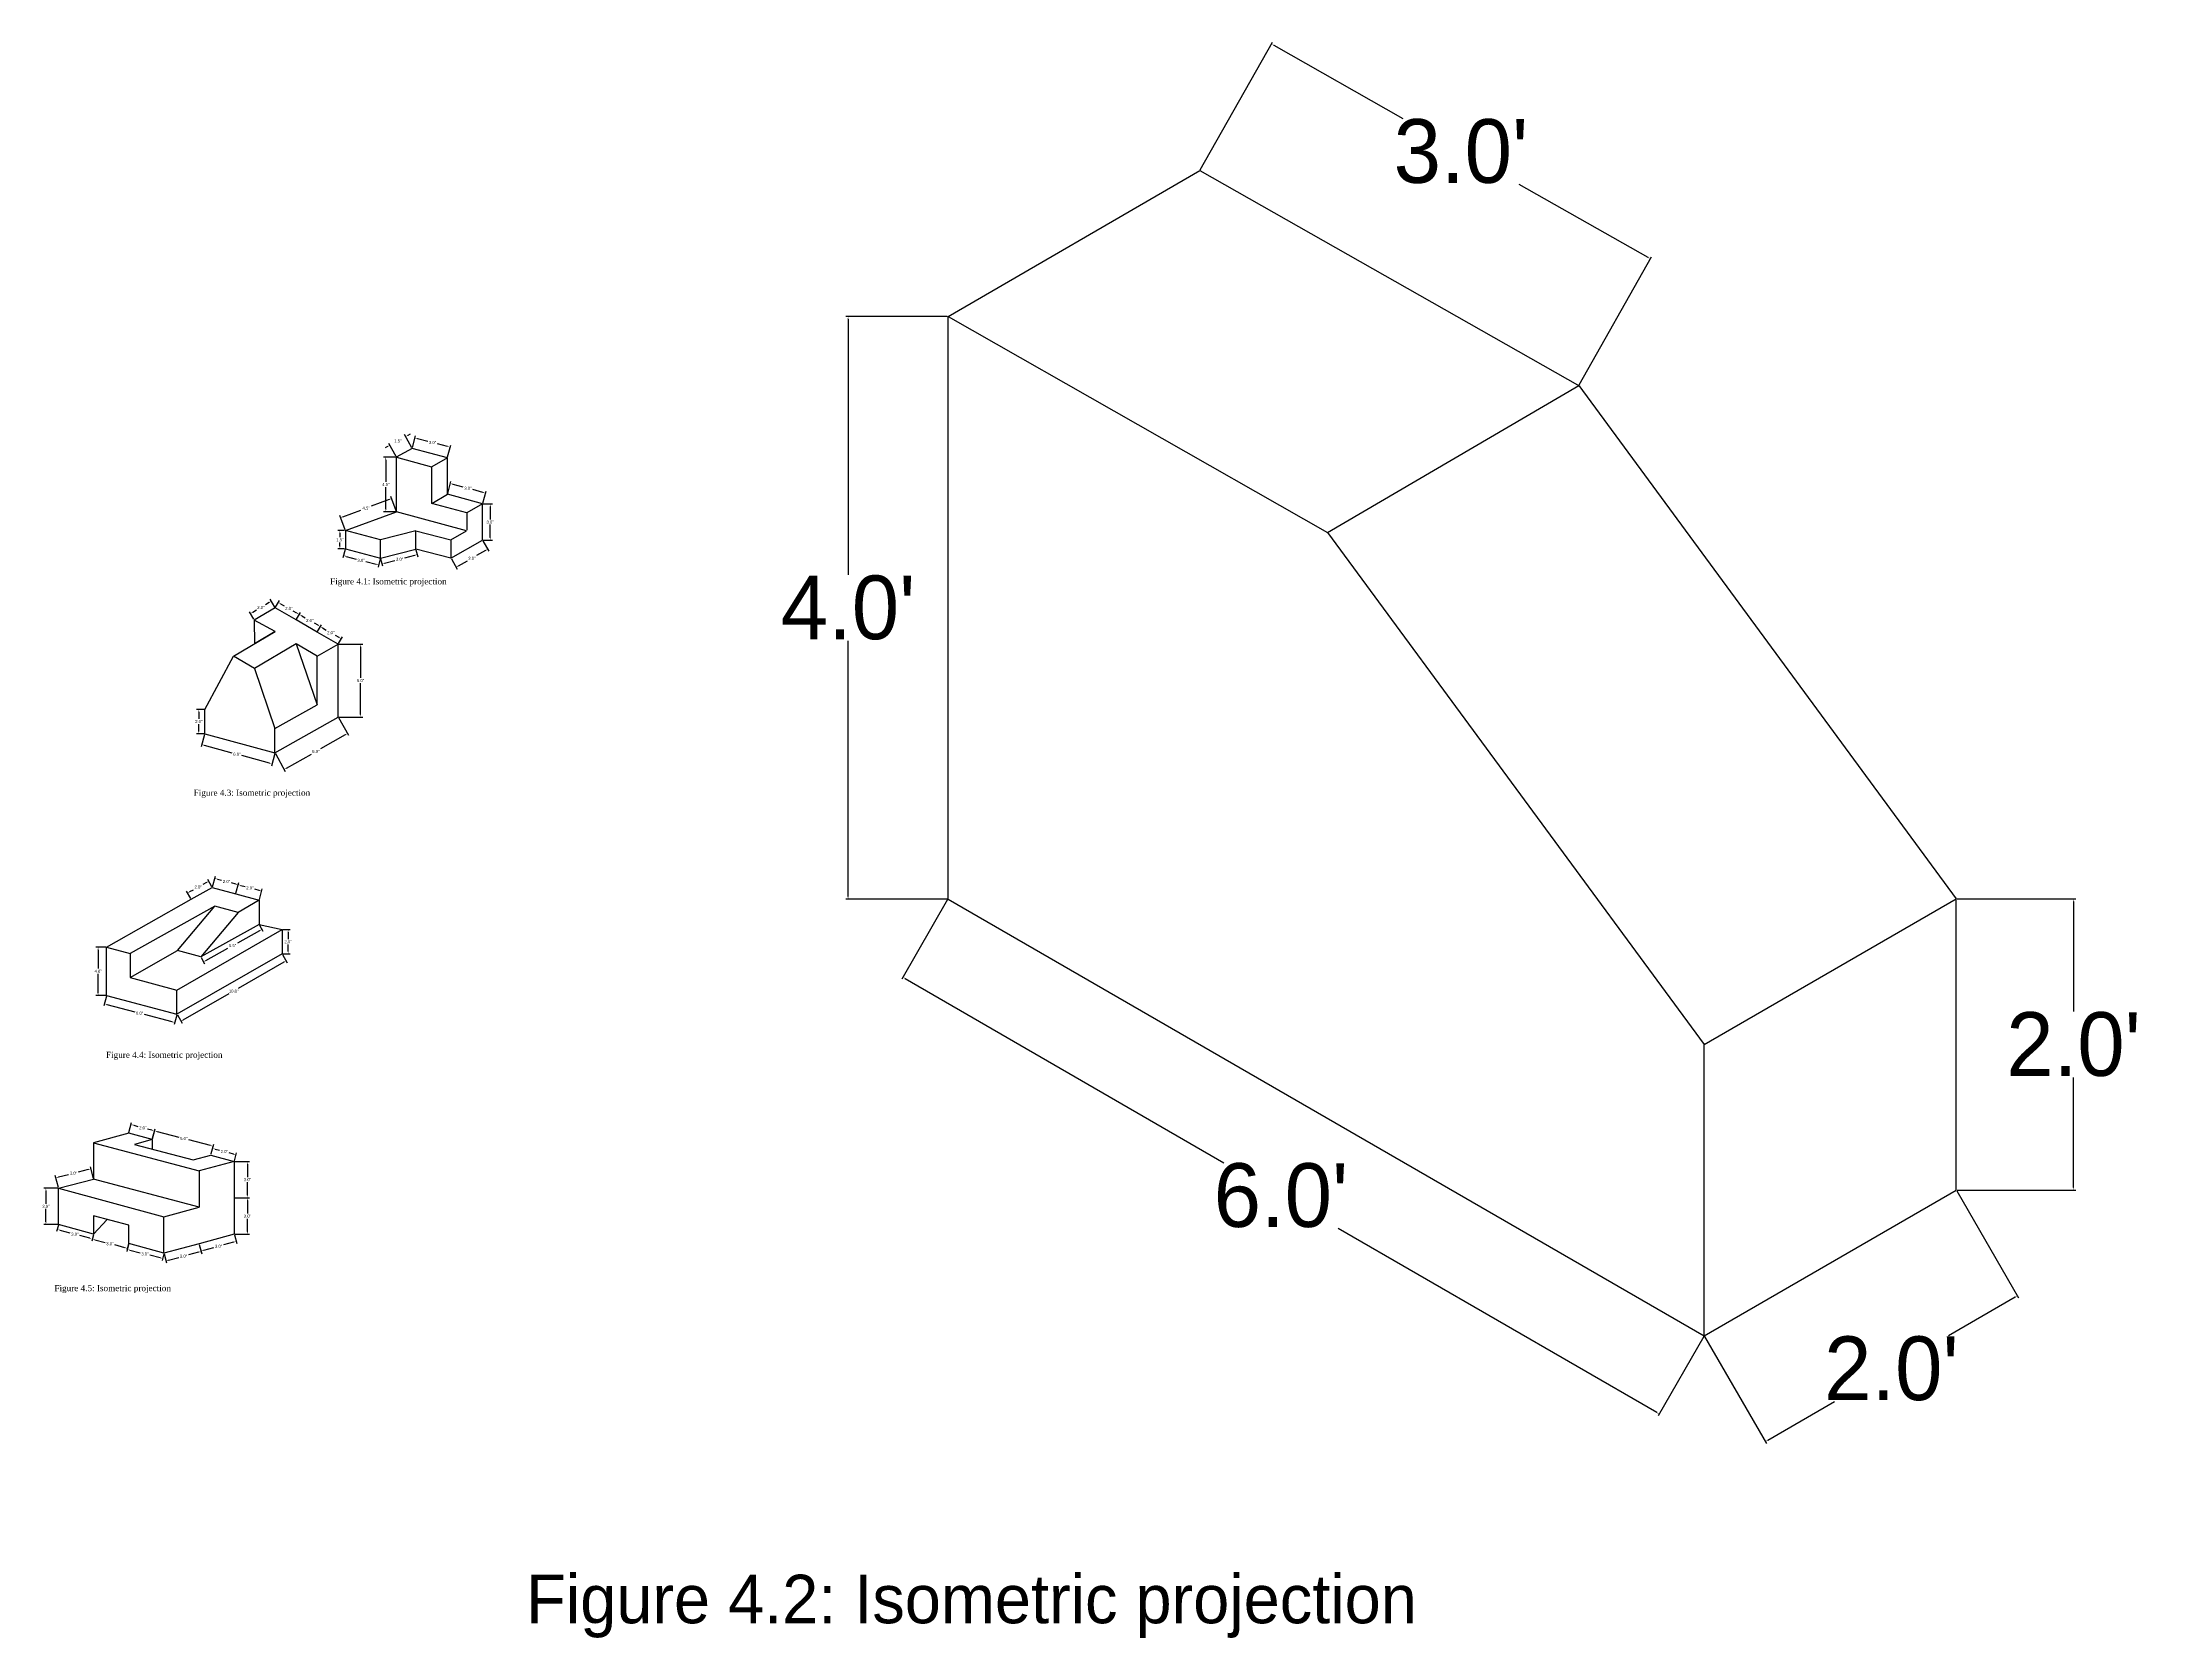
# Model space of a CAD drawing. Header units: inches. Extents: x -57 to 332, y -74 to 80.
# Drawn here: x -57 to 116.5, y -51.4 to 80.1 of the extents above; entities that cross this region are included whole.
import ezdxf

# ---------------------------------------------------------------- set-up
doc = ezdxf.new("R2010")
doc.units = ezdxf.units.IN
doc.header["$MEASUREMENT"] = 0
doc.dimstyles.new('FEET', dxfattribs={"dimtxt": 5.25, "dimasz": 0.22, "dimexe": 0.18, "dimexo": 0.0625, "dimgap": 0.09, "dimtad": 0, "dimtih": 1, "dimtoh": 1, "dimdec": 1, "dimlfac": 0.083333, "dimzin": 0, "dimdsep": 46, "dimtxsty": 'Standard', "dimcen": 0.9, "dimadec": 0, "dimazin": 0, "dimtfac": 1, "dimtdec": 1, "dimtofl": 0, "dimtmove": 0, "dimatfit": 3, "dimfxl": 1, "dimtolj": 1, "dimtzin": 0, "dimarcsym": 0})
doc.dimstyles.get("Standard").update_dxf_attribs({"dimtxt": 0.25, "dimasz": 0.22, "dimexe": 0.18, "dimexo": 0.0625, "dimgap": 0.09, "dimtad": 0, "dimtih": 1, "dimtoh": 1, "dimdec": 1, "dimzin": 0, "dimdsep": 46, "dimlunit": 3, "dimtxsty": 'Standard', "dimcen": 0.9, "dimadec": 0, "dimazin": 0, "dimtfac": 1, "dimtdec": 1, "dimtofl": 0, "dimtmove": 0, "dimatfit": 3, "dimfxl": 1, "dimtolj": 1, "dimtzin": 0, "dimarcsym": 0})

# ---------------------------------------------------------------- blocks, each defined once
blk = doc.blocks.new('*D1')
at = {"color": 0, "lineweight": -2}
for p, q in [((-26.44, 46.71), (-26.18, 47.69)), ((-26.01, 47.46), (-25.18, 47.23)), ((-23.54, 46.8), (-24.37, 47.02)), ((-23.54, 45.94), (-23.28, 46.92))]:
    blk.add_line(p, q, dxfattribs=at)
at = {"color": 0}
for points in [[(-26, 47.49), (-26.02, 47.42), (-26.23, 47.51)], [(-23.53, 46.83), (-23.55, 46.76), (-23.33, 46.74)]]:
    blk.add_solid(points, dxfattribs=at)
at = {"layer": 'Defpoints', "color": 0}
for p in [(-26.45, 46.65), (-23.55, 45.88), (-23.33, 46.74)]:
    blk.add_point(p, dxfattribs=at)
at = {"color": 0, "insert": (-24.78, 47.13), "char_height": 0.25, "attachment_point": 5}
blk.add_mtext('\\A1;3.0"', dxfattribs=at)
blk = doc.blocks.new('*D2')
at = {"color": 0, "lineweight": -2}
for p, q in [((-27.78, 45.99), (-28.38, 47.06)), ((-26.48, 46.7), (-27.08, 47.78)), ((-26.8, 47.73), (-26.61, 47.84)), ((-28.48, 46.8), (-28.68, 46.69))]:
    blk.add_line(p, q, dxfattribs=at)
at = {"color": 0}
for points in [[(-28.5, 46.83), (-28.47, 46.77), (-28.29, 46.9)], [(-26.82, 47.76), (-26.78, 47.7), (-26.99, 47.62)]]:
    blk.add_solid(points, dxfattribs=at)
at = {"layer": 'Defpoints', "color": 0}
for p in [(-26.99, 47.62), (-27.75, 45.93), (-26.45, 46.65)]:
    blk.add_point(p, dxfattribs=at)
at = {"color": 0, "insert": (-27.64, 47.26), "char_height": 0.25, "attachment_point": 5}
blk.add_mtext('\\A1;1.5"', dxfattribs=at)
blk = doc.blocks.new('*D3')
at = {"color": 0, "lineweight": -2}
for p, q in [((-27.83, 45.92), (-28.82, 45.92)), ((-28.64, 45.7), (-28.63, 43.89)), ((-28.63, 41.65), (-28.63, 43.46)), ((-27.81, 41.43), (-28.81, 41.43))]:
    blk.add_line(p, q, dxfattribs=at)
at = {"color": 0}
for points in [[(-28.6, 45.7), (-28.68, 45.7), (-28.64, 45.92)], [(-28.59, 41.65), (-28.66, 41.65), (-28.63, 41.43)]]:
    blk.add_solid(points, dxfattribs=at)
at = {"layer": 'Defpoints', "color": 0}
for p in [(-27.77, 45.92), (-28.63, 41.43), (-27.75, 41.43)]:
    blk.add_point(p, dxfattribs=at)
at = {"color": 0, "insert": (-28.63, 43.67), "char_height": 0.25, "attachment_point": 5}
blk.add_mtext('\\A1;4.5"', dxfattribs=at)
blk = doc.blocks.new('*D4')
at = {"color": 0, "lineweight": -2}
for p, q in [((-23.53, 42.94), (-23.26, 43.93)), ((-23.1, 43.7), (-22.27, 43.47)), ((-20.63, 43.02), (-21.46, 43.25)), ((-20.64, 42.14), (-20.37, 43.13))]:
    blk.add_line(p, q, dxfattribs=at)
at = {"color": 0}
for points in [[(-23.09, 43.73), (-23.11, 43.66), (-23.31, 43.75)], [(-20.62, 43.05), (-20.64, 42.98), (-20.42, 42.96)]]:
    blk.add_solid(points, dxfattribs=at)
at = {"layer": 'Defpoints', "color": 0}
for p in [(-23.55, 42.88), (-20.66, 42.08), (-20.42, 42.96)]:
    blk.add_point(p, dxfattribs=at)
at = {"color": 0, "insert": (-21.86, 43.36), "char_height": 0.25, "attachment_point": 5}
blk.add_mtext('\\A1;3.0"', dxfattribs=at)
blk = doc.blocks.new('*D5')
at = {"color": 0, "lineweight": -2}
for p, q in [((-28.36, 42.43), (-29.84, 41.89)), ((-27.77, 41.49), (-28.21, 42.68)), ((-31.99, 39.93), (-32.43, 41.12)), ((-32.17, 41.02), (-30.69, 41.57))]:
    blk.add_line(p, q, dxfattribs=at)
at = {"color": 0}
for points in [[(-28.37, 42.47), (-28.35, 42.4), (-28.15, 42.51)], [(-32.18, 41.06), (-32.15, 40.99), (-32.37, 40.95)]]:
    blk.add_solid(points, dxfattribs=at)
at = {"layer": 'Defpoints', "color": 0}
for p in [(-28.15, 42.51), (-27.75, 41.43), (-31.97, 39.87)]:
    blk.add_point(p, dxfattribs=at)
at = {"color": 0, "insert": (-30.26, 41.73), "char_height": 0.25, "attachment_point": 5}
blk.add_mtext('\\A1;4.5"', dxfattribs=at)
blk = doc.blocks.new('*D6')
at = {"color": 0, "lineweight": -2}
for p, q in [((-32.03, 39.87), (-32.6, 39.87)), ((-32.03, 38.37), (-32.6, 38.37)), ((-32.42, 39.65), (-32.42, 39.33)), ((-32.42, 38.59), (-32.42, 38.9))]:
    blk.add_line(p, q, dxfattribs=at)
at = {"color": 0}
for points in [[(-32.46, 39.65), (-32.38, 39.65), (-32.42, 39.87)], [(-32.46, 38.59), (-32.38, 38.59), (-32.42, 38.37)]]:
    blk.add_solid(points, dxfattribs=at)
at = {"layer": 'Defpoints', "color": 0}
for p in [(-32.42, 38.37), (-31.97, 39.87), (-31.97, 38.37)]:
    blk.add_point(p, dxfattribs=at)
at = {"color": 0, "insert": (-32.42, 39.12), "char_height": 0.25, "attachment_point": 5}
blk.add_mtext('\\A1;1.5"', dxfattribs=at)
blk = doc.blocks.new('*D7')
at = {"color": 0, "lineweight": -2}
for p, q in [((-31.99, 38.31), (-32.17, 37.63)), ((-31.91, 37.75), (-31.07, 37.53)), ((-29.43, 37.09), (-30.27, 37.31)), ((-29.09, 37.54), (-29.27, 36.86))]:
    blk.add_line(p, q, dxfattribs=at)
at = {"color": 0}
for points in [[(-31.9, 37.79), (-31.92, 37.72), (-32.12, 37.81)], [(-29.43, 37.13), (-29.44, 37.06), (-29.22, 37.04)]]:
    blk.add_solid(points, dxfattribs=at)
at = {"layer": 'Defpoints', "color": 0}
for p in [(-31.97, 38.37), (-29.22, 37.04), (-29.07, 37.6)]:
    blk.add_point(p, dxfattribs=at)
at = {"color": 0, "insert": (-30.67, 37.42), "char_height": 0.25, "attachment_point": 5}
blk.add_mtext('\\A1;3.0"', dxfattribs=at)
blk = doc.blocks.new('*D8')
at = {"color": 0, "lineweight": -2}
for p, q in [((-26.15, 38.29), (-26, 37.71)), ((-29.06, 37.54), (-28.91, 36.96)), ((-28.74, 37.19), (-27.9, 37.4)), ((-26.26, 37.83), (-27.1, 37.61))]:
    blk.add_line(p, q, dxfattribs=at)
at = {"color": 0}
for points in [[(-28.75, 37.22), (-28.73, 37.15), (-28.95, 37.13)], [(-26.27, 37.87), (-26.25, 37.8), (-26.05, 37.89)]]:
    blk.add_solid(points, dxfattribs=at)
at = {"layer": 'Defpoints', "color": 0}
for p in [(-26.17, 38.35), (-29.07, 37.6), (-26.05, 37.89)]:
    blk.add_point(p, dxfattribs=at)
at = {"color": 0, "insert": (-27.5, 37.51), "char_height": 0.25, "attachment_point": 5}
blk.add_mtext('\\A1;3.0"', dxfattribs=at)
blk = doc.blocks.new('*D9')
at = {"color": 0, "lineweight": -2}
for p, q in [((-20.42, 38.23), (-21.16, 37.81)), ((-20.63, 39.03), (-20.14, 38.18)), ((-23.23, 37.55), (-22.75, 36.7)), ((-22.65, 36.96), (-21.91, 37.38))]:
    blk.add_line(p, q, dxfattribs=at)
at = {"color": 0}
for points in [[(-20.44, 38.26), (-20.4, 38.19), (-20.23, 38.34)], [(-22.67, 36.99), (-22.63, 36.93), (-22.84, 36.85)]]:
    blk.add_solid(points, dxfattribs=at)
at = {"layer": 'Defpoints', "color": 0}
for p in [(-20.66, 39.08), (-20.23, 38.34), (-23.27, 37.6)]:
    blk.add_point(p, dxfattribs=at)
at = {"color": 0, "insert": (-21.54, 37.59), "char_height": 0.25, "attachment_point": 5}
blk.add_mtext('\\A1;3.0"', dxfattribs=at)
blk = doc.blocks.new('*D10')
at = {"color": 0, "lineweight": -2}
for p, q in [((-20.6, 42.08), (-19.85, 42.08)), ((-20.03, 41.86), (-20.03, 40.8)), ((-20.03, 39.3), (-20.03, 40.37)), ((-20.6, 39.08), (-19.85, 39.08))]:
    blk.add_line(p, q, dxfattribs=at)
at = {"color": 0}
for points in [[(-20.06, 41.86), (-19.99, 41.86), (-20.03, 42.08)], [(-20.06, 39.3), (-19.99, 39.3), (-20.03, 39.08)]]:
    blk.add_solid(points, dxfattribs=at)
at = {"layer": 'Defpoints', "color": 0}
for p in [(-20.66, 42.08), (-20.66, 39.08), (-20.03, 39.08)]:
    blk.add_point(p, dxfattribs=at)
at = {"color": 0, "insert": (-20.03, 40.58), "char_height": 0.25, "attachment_point": 5}
blk.add_mtext('\\A1;3.0"', dxfattribs=at)
blk = doc.blocks.new('*D14')
at = {"color": 0, "lineweight": -2}
for p, q in [((38.51, 69.6), (44.48, 80.13)), ((44.59, 79.87), (55.22, 73.84)), ((75.44, 62.38), (64.8, 68.41)), ((69.75, 51.9), (75.72, 62.43))]:
    blk.add_line(p, q, dxfattribs=at)
at = {"color": 0}
for points in [[(44.6, 79.9), (44.57, 79.84), (44.39, 79.98)], [(75.46, 62.41), (75.42, 62.35), (75.63, 62.27)]]:
    blk.add_solid(points, dxfattribs=at)
at = {"layer": 'Defpoints', "color": 0}
for p in [(38.48, 69.55), (75.63, 62.27), (69.72, 51.84)]:
    blk.add_point(p, dxfattribs=at)
at = {"color": 0, "insert": (60.01, 71.12), "char_height": 5.25, "attachment_point": 5}
blk.add_mtext("\\A1;3.0'", dxfattribs=at)
blk = doc.blocks.new('*D15')
at = {"color": 0, "lineweight": -2}
for p, q in [((100.91, 9.52), (110.7, 9.52)), ((110.52, 9.3), (110.52, 0.24)), ((110.52, -14.26), (110.52, -5.19)), ((100.91, -14.48), (110.7, -14.48))]:
    blk.add_line(p, q, dxfattribs=at)
at = {"color": 0}
for points in [[(110.48, 9.3), (110.55, 9.3), (110.52, 9.52)], [(110.48, -14.26), (110.55, -14.26), (110.52, -14.48)]]:
    blk.add_solid(points, dxfattribs=at)
at = {"layer": 'Defpoints', "color": 0}
for p in [(100.85, 9.52), (100.85, -14.48), (110.52, -14.48)]:
    blk.add_point(p, dxfattribs=at)
at = {"color": 0, "insert": (110.52, -2.48), "char_height": 5.25, "attachment_point": 5}
blk.add_mtext("\\A1;2.0'", dxfattribs=at)
blk = doc.blocks.new('*D16')
at = {"color": 0, "lineweight": -2}
for p, q in [((17.65, 57.51), (9.3, 57.51)), ((9.48, 57.29), (9.48, 36.23)), ((9.48, 9.73), (9.48, 30.8)), ((17.65, 9.51), (9.3, 9.51))]:
    blk.add_line(p, q, dxfattribs=at)
at = {"color": 0}
for points in [[(9.44, 57.29), (9.51, 57.29), (9.48, 57.51)], [(9.44, 9.73), (9.51, 9.73), (9.48, 9.51)]]:
    blk.add_solid(points, dxfattribs=at)
at = {"layer": 'Defpoints', "color": 0}
for p in [(17.72, 57.51), (9.48, 9.51), (17.72, 9.51)]:
    blk.add_point(p, dxfattribs=at)
at = {"color": 0, "insert": (9.48, 33.51), "char_height": 5.25, "attachment_point": 5}
blk.add_mtext("\\A1;4.0'", dxfattribs=at)
blk = doc.blocks.new('*D17')
at = {"color": 0, "lineweight": -2}
for p, q in [((17.69, 9.46), (13.91, 2.91)), ((14.19, 2.96), (40.47, -12.22)), ((76.16, -32.82), (49.88, -17.65)), ((80.04, -26.54), (76.26, -33.09))]:
    blk.add_line(p, q, dxfattribs=at)
at = {"color": 0}
for points in [[(14.2, 2.99), (14.17, 2.93), (14, 3.07)], [(76.18, -32.79), (76.14, -32.85), (76.35, -32.93)]]:
    blk.add_solid(points, dxfattribs=at)
at = {"layer": 'Defpoints', "color": 0}
for p in [(17.72, 9.51), (80.07, -26.49), (76.35, -32.93)]:
    blk.add_point(p, dxfattribs=at)
at = {"color": 0, "insert": (45.17, -14.93), "char_height": 5.25, "attachment_point": 5}
blk.add_mtext("\\A1;6.0'", dxfattribs=at)
blk = doc.blocks.new('*D18')
at = {"color": 0, "lineweight": -2}
for p, q in [((100.88, -14.53), (105.98, -23.35)), ((105.7, -23.31), (100.2, -26.48)), ((80.1, -26.54), (85.2, -35.36)), ((85.3, -35.09), (90.8, -31.91))]:
    blk.add_line(p, q, dxfattribs=at)
at = {"color": 0}
for points in [[(105.68, -23.27), (105.72, -23.34), (105.89, -23.2)], [(85.28, -35.06), (85.32, -35.12), (85.11, -35.2)]]:
    blk.add_solid(points, dxfattribs=at)
at = {"layer": 'Defpoints', "color": 0}
for p in [(100.85, -14.48), (105.89, -23.2), (80.07, -26.49)]:
    blk.add_point(p, dxfattribs=at)
at = {"color": 0, "insert": (95.5, -29.2), "char_height": 5.25, "attachment_point": 5}
blk.add_mtext("\\A1;2.0'", dxfattribs=at)
blk = doc.blocks.new('*D19')
at = {"color": 0, "lineweight": -2}
for p, q in [((-43.58, 23.07), (-43.86, 22.06)), ((-43.6, 22.18), (-41.32, 21.55)), ((-38.23, 20.71), (-40.51, 21.33)), ((-37.79, 21.49), (-38.07, 20.47))]:
    blk.add_line(p, q, dxfattribs=at)
at = {"color": 0}
for points in [[(-43.59, 22.21), (-43.61, 22.14), (-43.81, 22.24)], [(-38.22, 20.74), (-38.24, 20.67), (-38.02, 20.65)]]:
    blk.add_solid(points, dxfattribs=at)
at = {"layer": 'Defpoints', "color": 0}
for p in [(-43.56, 23.13), (-37.78, 21.55), (-38.02, 20.65)]:
    blk.add_point(p, dxfattribs=at)
at = {"color": 0, "insert": (-40.91, 21.44), "char_height": 0.25, "attachment_point": 5}
blk.add_mtext('\\A1;6.0"', dxfattribs=at)
blk = doc.blocks.new('*D20')
at = {"color": 0, "lineweight": -2}
for p, q in [((-32.53, 24.46), (-31.7, 23)), ((-31.98, 23.05), (-34.02, 21.89)), ((-37.74, 21.49), (-36.92, 20.03)), ((-36.81, 20.3), (-34.77, 21.46))]:
    blk.add_line(p, q, dxfattribs=at)
at = {"color": 0}
for points in [[(-32, 23.08), (-31.96, 23.01), (-31.79, 23.15)], [(-36.83, 20.33), (-36.79, 20.27), (-37, 20.19)]]:
    blk.add_solid(points, dxfattribs=at)
at = {"layer": 'Defpoints', "color": 0}
for p in [(-32.56, 24.51), (-31.79, 23.15), (-37.78, 21.55)]:
    blk.add_point(p, dxfattribs=at)
at = {"color": 0, "insert": (-34.4, 21.67), "char_height": 0.25, "attachment_point": 5}
blk.add_mtext('\\A1;6.0"', dxfattribs=at)
blk = doc.blocks.new('*D21')
at = {"color": 0, "lineweight": -2}
for p, q in [((-34.26, 31.57), (-33.94, 32.12)), ((-33.84, 31.85), (-33.54, 31.67)), ((-32.49, 31.07), (-32.79, 31.24)), ((-32.53, 30.57), (-32.21, 31.12))]:
    blk.add_line(p, q, dxfattribs=at)
at = {"color": 0}
for points in [[(-33.82, 31.88), (-33.86, 31.82), (-34.03, 31.96)], [(-32.47, 31.1), (-32.51, 31.04), (-32.3, 30.96)]]:
    blk.add_solid(points, dxfattribs=at)
at = {"layer": 'Defpoints', "color": 0}
for p in [(-34.29, 31.51), (-32.56, 30.51), (-32.3, 30.96)]:
    blk.add_point(p, dxfattribs=at)
at = {"color": 0, "insert": (-33.17, 31.46), "char_height": 0.25, "attachment_point": 5}
blk.add_mtext('\\A1;2.0"', dxfattribs=at)
blk = doc.blocks.new('*D22')
at = {"color": 0, "lineweight": -2}
for p, q in [((-37.72, 33.57), (-37.41, 34.11)), ((-37.31, 33.85), (-37, 33.67)), ((-35.96, 33.07), (-36.26, 33.24)), ((-35.99, 32.57), (-35.67, 33.11))]:
    blk.add_line(p, q, dxfattribs=at)
at = {"color": 0}
for points in [[(-37.29, 33.88), (-37.32, 33.82), (-37.5, 33.96)], [(-35.94, 33.1), (-35.97, 33.03), (-35.76, 32.96)]]:
    blk.add_solid(points, dxfattribs=at)
at = {"layer": 'Defpoints', "color": 0}
for p in [(-37.75, 33.51), (-36.02, 32.51), (-35.76, 32.96)]:
    blk.add_point(p, dxfattribs=at)
at = {"color": 0, "insert": (-36.63, 33.46), "char_height": 0.25, "attachment_point": 5}
blk.add_mtext('\\A1;2.0"', dxfattribs=at)
blk = doc.blocks.new('*D23')
at = {"color": 0, "lineweight": -2}
for p, q in [((-35.99, 32.57), (-35.67, 33.12)), ((-35.57, 32.85), (-35.27, 32.68)), ((-34.22, 32.07), (-34.52, 32.25)), ((-34.26, 31.56), (-33.94, 32.12))]:
    blk.add_line(p, q, dxfattribs=at)
at = {"color": 0}
for points in [[(-35.55, 32.88), (-35.59, 32.82), (-35.76, 32.96)], [(-34.2, 32.1), (-34.24, 32.04), (-34.03, 31.96)]]:
    blk.add_solid(points, dxfattribs=at)
at = {"layer": 'Defpoints', "color": 0}
for p in [(-36.02, 32.51), (-34.29, 31.51), (-34.03, 31.96)]:
    blk.add_point(p, dxfattribs=at)
at = {"color": 0, "insert": (-34.9, 32.46), "char_height": 0.25, "attachment_point": 5}
blk.add_mtext('\\A1;2.0"', dxfattribs=at)
blk = doc.blocks.new('*D24')
at = {"color": 0, "lineweight": -2}
for p, q in [((-43.62, 25.13), (-44.23, 25.13)), ((-44.05, 24.91), (-44.05, 24.35)), ((-43.62, 23.13), (-44.23, 23.13)), ((-44.05, 23.35), (-44.05, 23.92))]:
    blk.add_line(p, q, dxfattribs=at)
at = {"color": 0}
for points in [[(-44.09, 24.91), (-44.01, 24.91), (-44.05, 25.13)], [(-44.09, 23.35), (-44.01, 23.35), (-44.05, 23.13)]]:
    blk.add_solid(points, dxfattribs=at)
at = {"layer": 'Defpoints', "color": 0}
for p in [(-43.56, 25.13), (-44.05, 23.13), (-43.56, 23.13)]:
    blk.add_point(p, dxfattribs=at)
at = {"color": 0, "insert": (-44.05, 24.13), "char_height": 0.25, "attachment_point": 5}
blk.add_mtext('\\A1;2.0"', dxfattribs=at)
blk = doc.blocks.new('*D25')
at = {"color": 0, "lineweight": -2}
for p, q in [((-32.5, 30.51), (-30.53, 30.51)), ((-30.71, 30.29), (-30.71, 27.73)), ((-30.71, 24.73), (-30.71, 27.3)), ((-32.5, 24.51), (-30.53, 24.51))]:
    blk.add_line(p, q, dxfattribs=at)
at = {"color": 0}
for points in [[(-30.75, 30.29), (-30.68, 30.29), (-30.71, 30.51)], [(-30.75, 24.73), (-30.68, 24.73), (-30.71, 24.51)]]:
    blk.add_solid(points, dxfattribs=at)
at = {"layer": 'Defpoints', "color": 0}
for p in [(-32.56, 30.51), (-32.56, 24.51), (-30.71, 24.51)]:
    blk.add_point(p, dxfattribs=at)
at = {"color": 0, "insert": (-30.71, 27.51), "char_height": 0.25, "attachment_point": 5}
blk.add_mtext('\\A1;6.0"', dxfattribs=at)
blk = doc.blocks.new('*D26')
at = {"color": 0, "lineweight": -2}
for p, q in [((-39.51, 32.56), (-39.88, 33.19)), ((-39.6, 33.15), (-39.3, 33.33)), ((-38.26, 33.94), (-38.56, 33.76)), ((-37.78, 33.57), (-38.16, 34.21))]:
    blk.add_line(p, q, dxfattribs=at)
at = {"color": 0}
for points in [[(-39.62, 33.18), (-39.58, 33.12), (-39.79, 33.04)], [(-38.28, 33.97), (-38.24, 33.91), (-38.07, 34.05)]]:
    blk.add_solid(points, dxfattribs=at)
at = {"layer": 'Defpoints', "color": 0}
for p in [(-38.07, 34.05), (-37.75, 33.51), (-39.48, 32.5)]:
    blk.add_point(p, dxfattribs=at)
at = {"color": 0, "insert": (-38.93, 33.54), "char_height": 0.25, "attachment_point": 5}
blk.add_mtext('\\A1;2.0"', dxfattribs=at)
blk = doc.blocks.new('*D27')
at = {"color": 0, "lineweight": -2}
for p, q in [((-42.92, 10.52), (-42.68, 11.39)), ((-42.52, 11.15), (-42.17, 11.06)), ((-41.01, 10.74), (-41.36, 10.84)), ((-40.99, 9.99), (-40.75, 10.86))]:
    blk.add_line(p, q, dxfattribs=at)
at = {"color": 0}
for points in [[(-42.51, 11.19), (-42.53, 11.12), (-42.73, 11.21)], [(-41, 10.78), (-41.02, 10.71), (-40.8, 10.69)]]:
    blk.add_solid(points, dxfattribs=at)
at = {"layer": 'Defpoints', "color": 0}
for p in [(-42.94, 10.46), (-40.8, 10.69), (-41.01, 9.93)]:
    blk.add_point(p, dxfattribs=at)
at = {"color": 0, "insert": (-41.77, 10.95), "char_height": 0.25, "attachment_point": 5}
blk.add_mtext('\\A1;2.0"', dxfattribs=at)
blk = doc.blocks.new('*D28')
at = {"color": 0, "lineweight": -2}
for p, q in [((-40.99, 9.99), (-40.75, 10.86)), ((-40.59, 10.63), (-40.24, 10.54)), ((-39.08, 10.22), (-39.43, 10.32)), ((-39.06, 9.47), (-38.82, 10.34))]:
    blk.add_line(p, q, dxfattribs=at)
at = {"color": 0}
for points in [[(-40.58, 10.67), (-40.6, 10.6), (-40.8, 10.69)], [(-39.07, 10.26), (-39.09, 10.18), (-38.87, 10.16)]]:
    blk.add_solid(points, dxfattribs=at)
at = {"layer": 'Defpoints', "color": 0}
for p in [(-41.01, 9.93), (-39.08, 9.41), (-38.87, 10.16)]:
    blk.add_point(p, dxfattribs=at)
at = {"color": 0, "insert": (-39.84, 10.43), "char_height": 0.25, "attachment_point": 5}
blk.add_mtext('\\A1;2.0"', dxfattribs=at)
blk = doc.blocks.new('*D29')
at = {"color": 0, "lineweight": -2}
for p, q in [((-37.12, 6.99), (-36.51, 6.99)), ((-36.69, 6.77), (-36.69, 6.2)), ((-36.69, 5.21), (-36.69, 5.77)), ((-37.12, 4.99), (-36.51, 4.99))]:
    blk.add_line(p, q, dxfattribs=at)
at = {"color": 0}
for points in [[(-36.72, 6.77), (-36.65, 6.77), (-36.69, 6.99)], [(-36.72, 5.21), (-36.65, 5.21), (-36.69, 4.99)]]:
    blk.add_solid(points, dxfattribs=at)
at = {"layer": 'Defpoints', "color": 0}
for p in [(-37.18, 6.99), (-37.18, 4.99), (-36.69, 4.99)]:
    blk.add_point(p, dxfattribs=at)
at = {"color": 0, "insert": (-36.69, 5.99), "char_height": 0.25, "attachment_point": 5}
blk.add_mtext('\\A1;2.0"', dxfattribs=at)
blk = doc.blocks.new('*D30')
at = {"color": 0, "lineweight": -2}
for p, q in [((-39.05, 7.35), (-38.77, 6.85)), ((-43.47, 4.44), (-41.65, 5.45)), ((-39.05, 6.9), (-40.87, 5.88)), ((-43.86, 4.68), (-43.58, 4.18))]:
    blk.add_line(p, q, dxfattribs=at)
at = {"color": 0}
for points in [[(-39.07, 6.93), (-39.03, 6.86), (-38.86, 7)], [(-43.49, 4.47), (-43.45, 4.41), (-43.66, 4.33)]]:
    blk.add_solid(points, dxfattribs=at)
at = {"layer": 'Defpoints', "color": 0}
for p in [(-39.08, 7.41), (-38.86, 7), (-43.89, 4.74)]:
    blk.add_point(p, dxfattribs=at)
at = {"color": 0, "insert": (-41.26, 5.67), "char_height": 0.25, "attachment_point": 5}
blk.add_mtext('\\A1;5.5"', dxfattribs=at)
blk = doc.blocks.new('*D32')
at = {"color": 0, "lineweight": -2}
for p, q in [((-37.04, 4.3), (-40.81, 2.14)), ((-37.15, 4.94), (-36.76, 4.26)), ((-45.33, -0.46), (-41.56, 1.71)), ((-45.82, -0.04), (-45.43, -0.72))]:
    blk.add_line(p, q, dxfattribs=at)
at = {"color": 0}
for points in [[(-37.06, 4.34), (-37.02, 4.27), (-36.85, 4.41)], [(-45.35, -0.42), (-45.31, -0.49), (-45.52, -0.57)]]:
    blk.add_solid(points, dxfattribs=at)
at = {"layer": 'Defpoints', "color": 0}
for p in [(-37.18, 4.99), (-36.85, 4.41), (-45.85, 0.01)]:
    blk.add_point(p, dxfattribs=at)
at = {"color": 0, "insert": (-41.18, 1.92), "char_height": 0.25, "attachment_point": 5}
blk.add_mtext('\\A1;10.0"', dxfattribs=at)
blk = doc.blocks.new('*D33')
at = {"color": 0, "lineweight": -2}
for p, q in [((-51.67, 1.49), (-51.88, 0.7)), ((-51.62, 0.82), (-49.33, 0.21)), ((-46.24, -0.61), (-48.53, 0)), ((-45.87, -0.05), (-46.08, -0.84))]:
    blk.add_line(p, q, dxfattribs=at)
at = {"color": 0}
for points in [[(-51.61, 0.85), (-51.63, 0.78), (-51.83, 0.87)], [(-46.23, -0.58), (-46.25, -0.65), (-46.03, -0.67)]]:
    blk.add_solid(points, dxfattribs=at)
at = {"layer": 'Defpoints', "color": 0}
for p in [(-51.65, 1.55), (-45.85, 0.01), (-46.03, -0.67)]:
    blk.add_point(p, dxfattribs=at)
at = {"color": 0, "insert": (-48.93, 0.1), "char_height": 0.25, "attachment_point": 5}
blk.add_mtext('\\A1;6.0"', dxfattribs=at)
blk = doc.blocks.new('*D34')
at = {"color": 0, "lineweight": -2}
for p, q in [((-51.71, 5.55), (-52.53, 5.55)), ((-52.35, 5.33), (-52.35, 3.77)), ((-52.35, 1.77), (-52.35, 3.34)), ((-51.71, 1.55), (-52.53, 1.55))]:
    blk.add_line(p, q, dxfattribs=at)
at = {"color": 0}
for points in [[(-52.39, 5.33), (-52.32, 5.33), (-52.35, 5.55)], [(-52.39, 1.77), (-52.32, 1.77), (-52.35, 1.55)]]:
    blk.add_solid(points, dxfattribs=at)
at = {"layer": 'Defpoints', "color": 0}
for p in [(-52.35, 5.55), (-51.65, 5.55), (-51.65, 1.55)]:
    blk.add_point(p, dxfattribs=at)
at = {"color": 0, "insert": (-52.35, 3.55), "char_height": 0.25, "attachment_point": 5}
blk.add_mtext('\\A1;4.0"', dxfattribs=at)
blk = doc.blocks.new('*D35')
at = {"color": 0, "lineweight": -2}
for p, q in [((-43.41, 10.87), (-43.71, 10.71)), ((-42.97, 10.51), (-43.31, 11.13)), ((-44.72, 9.55), (-45.06, 10.17)), ((-44.78, 10.12), (-44.49, 10.28))]:
    blk.add_line(p, q, dxfattribs=at)
at = {"color": 0}
for points in [[(-43.43, 10.9), (-43.4, 10.84), (-43.22, 10.98)], [(-44.8, 10.15), (-44.76, 10.09), (-44.98, 10.02)]]:
    blk.add_solid(points, dxfattribs=at)
at = {"layer": 'Defpoints', "color": 0}
for p in [(-43.22, 10.98), (-42.94, 10.46), (-44.69, 9.5)]:
    blk.add_point(p, dxfattribs=at)
at = {"color": 0, "insert": (-44.1, 10.5), "char_height": 0.25, "attachment_point": 5}
blk.add_mtext('\\A1;2.0"', dxfattribs=at)
blk = doc.blocks.new('*D38')
at = {"color": 0, "lineweight": -2}
for p, q in [((-43.04, -11.53), (-42.86, -10.87)), ((-42.7, -11.1), (-42.35, -11.2)), ((-41.19, -11.52), (-41.54, -11.42)), ((-41.11, -12.06), (-40.93, -11.4))]:
    blk.add_line(p, q, dxfattribs=at)
at = {"color": 0}
for points in [[(-42.69, -11.07), (-42.71, -11.14), (-42.91, -11.05)], [(-41.18, -11.48), (-41.2, -11.55), (-40.98, -11.57)]]:
    blk.add_solid(points, dxfattribs=at)
at = {"layer": 'Defpoints', "color": 0}
for p in [(-43.06, -11.6), (-41.13, -12.12), (-40.98, -11.57)]:
    blk.add_point(p, dxfattribs=at)
at = {"color": 0, "insert": (-41.95, -11.31), "char_height": 0.25, "attachment_point": 5}
blk.add_mtext('\\A1;2.0"', dxfattribs=at)
blk = doc.blocks.new('*D39')
at = {"color": 0, "lineweight": -2}
for p, q in [((-49.81, -9.74), (-49.59, -8.9)), ((-49.42, -9.13), (-49.07, -9.23)), ((-47.91, -9.54), (-48.27, -9.45)), ((-47.88, -10.26), (-47.66, -9.42))]:
    blk.add_line(p, q, dxfattribs=at)
at = {"color": 0}
for points in [[(-49.41, -9.1), (-49.43, -9.17), (-49.63, -9.08)], [(-47.91, -9.5), (-47.92, -9.57), (-47.7, -9.6)]]:
    blk.add_solid(points, dxfattribs=at)
at = {"layer": 'Defpoints', "color": 0}
for p in [(-49.83, -9.8), (-47.9, -10.32), (-47.7, -9.6)]:
    blk.add_point(p, dxfattribs=at)
at = {"color": 0, "insert": (-48.67, -9.34), "char_height": 0.25, "attachment_point": 5}
blk.add_mtext('\\A1;2.0"', dxfattribs=at)
blk = doc.blocks.new('*D40')
at = {"color": 0, "lineweight": -2}
for p, q in [((-55.68, -14.32), (-56.84, -14.32)), ((-56.66, -14.54), (-56.66, -15.6)), ((-55.68, -17.32), (-56.84, -17.32)), ((-56.66, -17.1), (-56.66, -16.03))]:
    blk.add_line(p, q, dxfattribs=at)
at = {"color": 0}
for points in [[(-56.69, -14.54), (-56.62, -14.54), (-56.66, -14.32)], [(-56.69, -17.1), (-56.62, -17.1), (-56.66, -17.32)]]:
    blk.add_solid(points, dxfattribs=at)
at = {"layer": 'Defpoints', "color": 0}
for p in [(-56.66, -14.32), (-55.61, -14.32), (-55.61, -17.32)]:
    blk.add_point(p, dxfattribs=at)
at = {"color": 0, "insert": (-56.66, -15.82), "char_height": 0.25, "attachment_point": 5}
blk.add_mtext('\\A1;3.0"', dxfattribs=at)
blk = doc.blocks.new('*D41')
at = {"color": 0, "lineweight": -2}
for p, q in [((-55.63, -14.26), (-55.88, -13.28)), ((-55.62, -13.4), (-54.79, -13.19)), ((-53.16, -12.77), (-53.99, -12.99)), ((-52.74, -13.52), (-52.99, -12.55))]:
    blk.add_line(p, q, dxfattribs=at)
at = {"color": 0}
for points in [[(-55.63, -13.37), (-55.61, -13.44), (-55.83, -13.46)], [(-53.17, -12.74), (-53.15, -12.81), (-52.94, -12.72)]]:
    blk.add_solid(points, dxfattribs=at)
at = {"layer": 'Defpoints', "color": 0}
for p in [(-52.94, -12.72), (-52.72, -13.58), (-55.61, -14.32)]:
    blk.add_point(p, dxfattribs=at)
at = {"color": 0, "insert": (-54.39, -13.09), "char_height": 0.25, "attachment_point": 5}
blk.add_mtext('\\A1;3.0"', dxfattribs=at)
blk = doc.blocks.new('*D42')
at = {"color": 0, "lineweight": -2}
for p, q in [((-41.07, -12.12), (-39.86, -12.12)), ((-40.04, -12.34), (-40.04, -13.41)), ((-40.04, -14.9), (-40.04, -13.84)), ((-41.07, -15.12), (-39.86, -15.12))]:
    blk.add_line(p, q, dxfattribs=at)
at = {"color": 0}
for points in [[(-40.07, -12.34), (-40, -12.34), (-40.04, -12.12)], [(-40.07, -14.9), (-40, -14.9), (-40.04, -15.12)]]:
    blk.add_solid(points, dxfattribs=at)
at = {"layer": 'Defpoints', "color": 0}
for p in [(-41.13, -12.12), (-41.13, -15.12), (-40.04, -15.12)]:
    blk.add_point(p, dxfattribs=at)
at = {"color": 0, "insert": (-40.04, -13.62), "char_height": 0.25, "attachment_point": 5}
blk.add_mtext('\\A1;3.0"', dxfattribs=at)
blk = doc.blocks.new('*D44')
at = {"color": 0, "lineweight": -2}
for p, q in [((-44.01, -18.97), (-43.82, -19.68)), ((-41.18, -18.77), (-42.02, -19)), ((-41.11, -18.18), (-40.92, -18.88)), ((-43.65, -19.44), (-42.82, -19.22))]:
    blk.add_line(p, q, dxfattribs=at)
at = {"color": 0}
for points in [[(-41.19, -18.73), (-41.17, -18.8), (-40.97, -18.71)], [(-43.66, -19.41), (-43.64, -19.48), (-43.86, -19.5)]]:
    blk.add_solid(points, dxfattribs=at)
at = {"layer": 'Defpoints', "color": 0}
for p in [(-44.03, -18.91), (-41.13, -18.12), (-43.86, -19.5)]:
    blk.add_point(p, dxfattribs=at)
at = {"color": 0, "insert": (-42.42, -19.11), "char_height": 0.25, "attachment_point": 5}
blk.add_mtext('\\A1;3.0"', dxfattribs=at)
blk = doc.blocks.new('*D45')
at = {"color": 0, "lineweight": -2}
for p, q in [((-44.01, -18.97), (-43.81, -19.72)), ((-46.91, -19.73), (-46.72, -20.48)), ((-46.55, -20.25), (-45.71, -20.03)), ((-44.07, -19.6), (-44.91, -19.82))]:
    blk.add_line(p, q, dxfattribs=at)
at = {"color": 0}
for points in [[(-46.56, -20.21), (-46.54, -20.28), (-46.76, -20.3)], [(-44.08, -19.56), (-44.06, -19.64), (-43.86, -19.54)]]:
    blk.add_solid(points, dxfattribs=at)
at = {"layer": 'Defpoints', "color": 0}
for p in [(-44.03, -18.91), (-46.93, -19.67), (-46.76, -20.3)]:
    blk.add_point(p, dxfattribs=at)
at = {"color": 0, "insert": (-45.31, -19.92), "char_height": 0.25, "attachment_point": 5}
blk.add_mtext('\\A1;3.0"', dxfattribs=at)
blk = doc.blocks.new('*D46')
at = {"color": 0, "lineweight": -2}
for p, q in [((-41.07, -15.12), (-39.86, -15.12)), ((-40.04, -15.34), (-40.04, -16.41)), ((-40.04, -17.9), (-40.04, -16.84)), ((-41.07, -18.12), (-39.86, -18.12))]:
    blk.add_line(p, q, dxfattribs=at)
at = {"color": 0}
for points in [[(-40.08, -15.34), (-40, -15.34), (-40.04, -15.12)], [(-40.08, -17.9), (-40, -17.9), (-40.04, -18.12)]]:
    blk.add_solid(points, dxfattribs=at)
at = {"layer": 'Defpoints', "color": 0}
for p in [(-41.13, -15.12), (-41.13, -18.12), (-40.04, -18.12)]:
    blk.add_point(p, dxfattribs=at)
at = {"color": 0, "insert": (-40.04, -16.62), "char_height": 0.25, "attachment_point": 5}
blk.add_mtext('\\A1;3.0"', dxfattribs=at)
blk = doc.blocks.new('*D47')
at = {"color": 0, "lineweight": -2}
for p, q in [((-47.86, -10.2), (-47.66, -9.42)), ((-47.49, -9.65), (-45.69, -10.13)), ((-43.08, -10.81), (-44.88, -10.34)), ((-43.03, -11.47), (-42.82, -10.7))]:
    blk.add_line(p, q, dxfattribs=at)
at = {"color": 0}
for points in [[(-47.48, -9.61), (-47.5, -9.69), (-47.7, -9.59)], [(-43.07, -10.78), (-43.09, -10.85), (-42.87, -10.87)]]:
    blk.add_solid(points, dxfattribs=at)
at = {"layer": 'Defpoints', "color": 0}
for p in [(-47.88, -10.26), (-43.04, -11.53), (-42.87, -10.87)]:
    blk.add_point(p, dxfattribs=at)
at = {"color": 0, "insert": (-45.29, -10.23), "char_height": 0.25, "attachment_point": 5}
blk.add_mtext('\\A1;5.0"', dxfattribs=at)
blk = doc.blocks.new('*D48')
at = {"color": 0, "lineweight": -2}
for p, q in [((-55.63, -17.38), (-55.77, -17.89)), ((-55.51, -17.78), (-54.68, -18)), ((-53.04, -18.45), (-53.87, -18.22)), ((-52.73, -18.16), (-52.87, -18.68))]:
    blk.add_line(p, q, dxfattribs=at)
at = {"color": 0}
for points in [[(-55.5, -17.74), (-55.52, -17.81), (-55.72, -17.72)], [(-53.03, -18.41), (-53.05, -18.48), (-52.83, -18.5)]]:
    blk.add_solid(points, dxfattribs=at)
at = {"layer": 'Defpoints', "color": 0}
for p in [(-55.61, -17.32), (-52.83, -18.5), (-52.72, -18.1)]:
    blk.add_point(p, dxfattribs=at)
at = {"color": 0, "insert": (-54.27, -18.11), "char_height": 0.25, "attachment_point": 5}
blk.add_mtext('\\A1;3.0"', dxfattribs=at)
blk = doc.blocks.new('*D49')
at = {"color": 0, "lineweight": -2}
for p, q in [((-52.73, -18.16), (-52.87, -18.68)), ((-52.61, -18.57), (-51.78, -18.79)), ((-50.14, -19.23), (-50.98, -19)), ((-49.84, -18.93), (-49.98, -19.46))]:
    blk.add_line(p, q, dxfattribs=at)
at = {"color": 0}
for points in [[(-52.61, -18.53), (-52.62, -18.6), (-52.83, -18.51)], [(-50.13, -19.19), (-50.15, -19.26), (-49.93, -19.28)]]:
    blk.add_solid(points, dxfattribs=at)
at = {"layer": 'Defpoints', "color": 0}
for p in [(-52.72, -18.1), (-49.82, -18.87), (-49.93, -19.28)]:
    blk.add_point(p, dxfattribs=at)
at = {"color": 0, "insert": (-51.38, -18.9), "char_height": 0.25, "attachment_point": 5}
blk.add_mtext('\\A1;3.0"', dxfattribs=at)
blk = doc.blocks.new('*D50')
at = {"color": 0, "lineweight": -2}
for p, q in [((-49.85, -19), (-49.99, -19.54)), ((-49.73, -19.42), (-48.89, -19.64)), ((-47.25, -20.05), (-48.09, -19.84)), ((-46.94, -19.73), (-47.08, -20.28))]:
    blk.add_line(p, q, dxfattribs=at)
at = {"color": 0}
for points in [[(-49.72, -19.39), (-49.74, -19.46), (-49.95, -19.37)], [(-47.24, -20.02), (-47.26, -20.09), (-47.04, -20.11)]]:
    blk.add_solid(points, dxfattribs=at)
at = {"layer": 'Defpoints', "color": 0}
for p in [(-49.84, -18.93), (-47.04, -20.11), (-46.93, -19.67)]:
    blk.add_point(p, dxfattribs=at)
at = {"color": 0, "insert": (-48.49, -19.74), "char_height": 0.25, "attachment_point": 5}
blk.add_mtext('\\A1;3.0"', dxfattribs=at)

msp = doc.modelspace()

# ---------------------------------------------------------------- linework, layer by layer
for p, q in [((17.72, 57.51), (38.48, 69.55)), ((38.48, 69.55), (69.8, 51.79)), ((17.72, 9.51), (17.72, 57.51)), ((17.72, 57.51), (49.01, 39.71)), ((49.01, 39.71), (69.72, 51.84)), ((69.72, 51.84), (100.85, 9.52)), ((-26.45, 46.65), (-27.77, 45.92)), ((-27.75, 41.43), (-27.75, 45.93)), ((-27.75, 45.93), (-24.86, 45.12)), ((-23.55, 45.88), (-26.45, 46.65)), ((-23.55, 45.88), (-24.84, 45.12)), ((-24.84, 42.12), (-24.84, 45.12)), ((-23.55, 42.88), (-23.55, 45.88)), ((-24.84, 42.12), (-23.55, 42.88)), ((-21.95, 41.33), (-24.84, 42.12)), ((-20.66, 42.08), (-23.55, 42.88)), ((-20.66, 42.08), (-21.95, 41.33)), ((-20.66, 39.08), (-20.66, 42.08)), ((-31.97, 39.87), (-27.75, 41.43)), ((-21.97, 39.85), (-27.75, 41.43)), ((-21.95, 41.33), (-21.95, 39.91)), ((-31.97, 39.87), (-31.97, 38.37)), ((-29.07, 39.1), (-31.97, 39.87)), ((-31.97, 38.37), (-29.07, 37.6)), ((-26.17, 39.85), (-29.07, 39.1)), ((-29.07, 37.6), (-29.07, 39.1)), ((-29.07, 37.6), (-26.17, 38.35)), ((-26.17, 38.35), (-26.17, 39.85)), ((-26.17, 39.85), (-23.27, 39.1)), ((-23.27, 37.6), (-26.17, 38.35)), ((-23.27, 39.1), (-21.97, 39.85)), ((-23.27, 39.1), (-23.27, 37.6)), ((-23.27, 37.6), (-20.66, 39.08)), ((49.01, 39.71), (80.07, -2.49)), ((-37.75, 33.51), (-39.48, 32.5)), ((-36.02, 32.51), (-37.75, 33.51)), ((-41.2, 29.52), (-37.75, 31.55)), ((-37.75, 31.55), (-39.48, 32.5)), ((-39.48, 32.5), (-39.47, 30.53)), ((-37.75, 31.55), (-39.47, 30.53)), ((-34.29, 31.51), (-36.02, 32.51)), ((-32.56, 30.51), (-34.29, 31.51)), ((-43.56, 25.13), (-41.2, 29.52)), ((-39.47, 28.51), (-41.2, 29.52)), ((-36.02, 30.53), (-39.47, 28.51)), ((-34.29, 29.52), (-36.02, 30.53)), ((-36.02, 30.53), (-34.29, 25.52)), ((-34.29, 29.52), (-32.56, 30.51)), ((-34.29, 25.52), (-34.29, 29.52)), ((-32.56, 24.51), (-32.56, 30.51)), ((-39.47, 28.51), (-37.78, 23.55)), ((-43.56, 23.13), (-43.56, 25.13)), ((-37.78, 23.55), (-34.29, 25.52)), ((-37.78, 21.55), (-32.56, 24.51)), ((-43.56, 23.13), (-37.78, 21.55)), ((-37.78, 21.55), (-37.78, 23.55)), ((-44.69, 9.5), (-42.94, 10.46)), ((-42.94, 10.46), (-41.01, 9.93)), ((-51.65, 5.55), (-44.69, 9.5)), ((-42.74, 8.92), (-49.72, 5.03)), ((-45.82, 5.26), (-42.74, 8.92)), ((-40.81, 8.4), (-42.74, 8.92)), ((-41.01, 9.93), (-39.08, 9.41)), ((-39.08, 9.41), (-40.81, 8.4)), ((-39.08, 9.41), (-39.08, 7.41)), ((17.72, 9.51), (80.07, -26.49)), ((80.07, -2.49), (100.85, 9.52)), ((100.85, -14.48), (100.85, 9.52)), ((-45.85, 2.01), (-37.18, 6.99)), ((-40.81, 8.4), (-43.89, 4.74)), ((-39.08, 7.41), (-43.89, 4.74)), ((-39.08, 7.41), (-37.18, 6.99)), ((-37.18, 6.99), (-37.18, 4.99)), ((-51.65, 1.55), (-51.65, 5.55)), ((-51.65, 5.55), (-49.72, 5.03)), ((-49.72, 3.03), (-45.82, 5.26)), ((-43.89, 4.74), (-45.82, 5.26)), ((-49.72, 5.03), (-49.72, 3.03)), ((-37.18, 4.99), (-45.85, 0.01)), ((-49.72, 3.03), (-45.85, 2.01)), ((-45.85, 0.01), (-45.85, 2.01)), ((-51.65, 1.55), (-45.85, 0.01)), ((80.07, -26.49), (80.07, -2.49)), ((-49.83, -9.8), (-52.72, -10.58)), ((-47.9, -10.32), (-49.83, -9.8)), ((-47.9, -10.32), (-49.35, -10.71)), ((-47.9, -10.32), (-47.89, -11.09)), ((-52.72, -10.58), (-44.03, -12.9)), ((-52.72, -10.58), (-52.72, -13.58)), ((-49.35, -10.71), (-44.51, -11.98)), ((-44.51, -11.98), (-43.06, -11.6)), ((-41.13, -12.12), (-44.03, -12.9)), ((-43.06, -11.6), (-41.13, -12.12)), ((-41.13, -12.12), (-41.13, -15.12)), ((-55.61, -14.32), (-52.72, -13.58)), ((-44.03, -15.9), (-52.72, -13.58)), ((-44.03, -12.9), (-44.03, -15.9)), ((-55.61, -14.32), (-46.93, -16.67)), ((-55.61, -17.32), (-55.61, -14.32)), ((-41.13, -15.12), (-41.13, -18.12)), ((80.07, -26.49), (100.85, -14.48)), ((-52.72, -18.1), (-55.61, -17.32)), ((-49.82, -17.37), (-52.72, -16.6)), ((-52.72, -16.6), (-52.72, -18.1)), ((-52.72, -18.1), (-51.6, -16.9)), ((-46.93, -16.67), (-44.03, -15.9)), ((-46.93, -19.67), (-46.93, -16.67)), ((-49.82, -18.87), (-49.82, -17.37)), ((-46.93, -19.67), (-49.82, -18.87)), ((-44.03, -18.91), (-46.93, -19.67)), ((-41.13, -18.12), (-44.03, -18.91))]:
    msp.add_line(p, q)

# ---------------------------------------------------------------- texts
at = {"attachment_point": 1}
for s, insert, char_height, width in [(' {\\fTimesNewRomanPSMT|b0|i0|c0|p32;Figure 4.1: Isometric projection}', (-33.41, 35.94), 0.5, 13.7825), (' {\\fTimesNewRomanPSMT|b0|i0|c0|p32;Figure 4.3: Isometric projection}', (-44.66, 18.52), 0.5, 13.7825), (' {\\fTimesNewRomanPSMT|b0|i0|c0|p32;Figure 4.4: Isometric projection}', (-51.89, -3.08), 0.5, 13.7825), (' {\\fTimesNewRomanPSMT|b0|i0|c0|p32;Figure 4.5: Isometric projection}', (-56.14, -22.31), 0.5, 13.7825), ('Figure 4.2: Isometric projection', (-17.06, -46.18), 4, 116.9)]:
    msp.add_mtext(s, dxfattribs=dict(at, insert=insert, char_height=char_height, width=width))

# ---------------------------------------------------------------- dimensions: what is measured, and where the dimension line sits
for p1, p2, distance, picture, middle in [((38.48, 69.55), (69.72, 51.84), 11.99, '*D14', (60.01, 71.12)), ((17.72, 57.51), (17.72, 9.51), -8.24, '*D16', (9.48, 33.51)), ((17.72, 9.51), (80.07, -26.49), -7.44, '*D17', (45.17, -14.93)), ((100.85, 9.52), (100.85, -14.48), 9.67, '*D15', (110.52, -2.48)), ((80.07, -26.49), (100.85, -14.48), -10.07, '*D18', (95.5, -29.2))]:
    dim = msp.add_aligned_dim(p1=p1, p2=p2, distance=distance, dimstyle='FEET', override={"dimpost": "'"})
    dim.commit()
    dim.dimension.update_dxf_attribs({"geometry": picture, "text_midpoint": middle})
for p1, p2, distance, picture, middle in [((-27.75, 45.93), (-26.45, 46.65), 1.11, '*D2', (-27.64, 47.26)), ((-26.45, 46.65), (-23.55, 45.88), 0.89, '*D1', (-24.78, 47.13)), ((-27.77, 45.92), (-27.75, 41.43), -0.87, '*D3', (-28.63, 43.67)), ((-23.55, 42.88), (-20.66, 42.08), 0.91, '*D4', (-21.86, 43.36)), ((-31.97, 39.87), (-27.75, 41.43), 1.15, '*D5', (-30.26, 41.73)), ((-20.66, 42.08), (-20.66, 39.08), 0.63, '*D10', (-20.03, 40.58)), ((-31.97, 39.87), (-31.97, 38.37), -0.45, '*D6', (-32.42, 39.12)), ((-31.97, 38.37), (-29.07, 37.6), -0.58, '*D7', (-30.67, 37.42)), ((-29.07, 37.6), (-26.17, 38.35), -0.48, '*D8', (-27.5, 37.51)), ((-23.27, 37.6), (-20.66, 39.08), -0.86, '*D9', (-21.54, 37.59)), ((-39.48, 32.5), (-37.75, 33.51), 0.62, '*D26', (-38.93, 33.54)), ((-37.75, 33.51), (-36.02, 32.51), 0.51, '*D22', (-36.63, 33.46)), ((-36.02, 32.51), (-34.29, 31.51), 0.52, '*D23', (-34.9, 32.46)), ((-34.29, 31.51), (-32.56, 30.51), 0.52, '*D21', (-33.17, 31.46)), ((-32.56, 30.51), (-32.56, 24.51), 1.84, '*D25', (-30.71, 27.51)), ((-43.56, 25.13), (-43.56, 23.13), -0.49, '*D24', (-44.05, 24.13)), ((-37.78, 21.55), (-32.56, 24.51), -1.56, '*D20', (-34.4, 21.67)), ((-43.56, 23.13), (-37.78, 21.55), -0.93, '*D19', (-40.91, 21.44)), ((-44.69, 9.5), (-42.94, 10.46), 0.59, '*D35', (-44.1, 10.5)), ((-42.94, 10.46), (-41.01, 9.93), 0.78, '*D27', (-41.77, 10.95)), ((-41.01, 9.93), (-39.08, 9.41), 0.78, '*D28', (-39.84, 10.43)), ((-43.89, 4.74), (-39.08, 7.41), -0.46, '*D30', (-41.26, 5.67)), ((-37.18, 6.99), (-37.18, 4.99), 0.49, '*D29', (-36.69, 5.99)), ((-51.65, 1.55), (-51.65, 5.55), 0.7, '*D34', (-52.35, 3.55)), ((-45.85, 0.01), (-37.18, 4.99), -0.67, '*D32', (-41.18, 1.92)), ((-51.65, 1.55), (-45.85, 0.01), -0.7, '*D33', (-48.93, 0.1)), ((-49.83, -9.8), (-47.9, -10.32), 0.75, '*D39', (-48.67, -9.34)), ((-47.88, -10.26), (-43.04, -11.53), 0.69, '*D47', (-45.29, -10.23)), ((-43.06, -11.6), (-41.13, -12.12), 0.57, '*D38', (-41.95, -11.31)), ((-41.13, -12.12), (-41.13, -15.12), 1.1, '*D42', (-40.04, -13.62)), ((-55.61, -14.32), (-52.72, -13.58), 0.89, '*D41', (-54.39, -13.09)), ((-41.13, -15.12), (-41.13, -18.12), 1.09, '*D46', (-40.04, -16.62)), ((-55.61, -17.32), (-52.72, -18.1), -0.42, '*D48', (-54.27, -18.11)), ((-52.72, -18.1), (-49.82, -18.87), -0.42, '*D49', (-51.38, -18.9)), ((-49.84, -18.93), (-46.93, -19.67), -0.45, '*D50', (-48.49, -19.74)), ((-44.03, -18.91), (-46.93, -19.67), 0.65, '*D45', (-45.31, -19.92)), ((-41.13, -18.12), (-44.03, -18.91), 0.61, '*D44', (-42.42, -19.11))]:
    dim = msp.add_aligned_dim(p1=p1, p2=p2, distance=distance, dimstyle='Standard')
    dim.commit()
    dim.dimension.update_dxf_attribs({"geometry": picture, "text_midpoint": middle})
dim = msp.add_linear_dim(base=(-56.66, -14.32), p1=(-55.61, -17.32), p2=(-55.61, -14.32), angle=90, dimstyle='Standard')
dim.commit()
dim.dimension.update_dxf_attribs({"geometry": '*D40', "text_midpoint": (-56.66, -15.82)})

doc.saveas('drawing.dxf')
